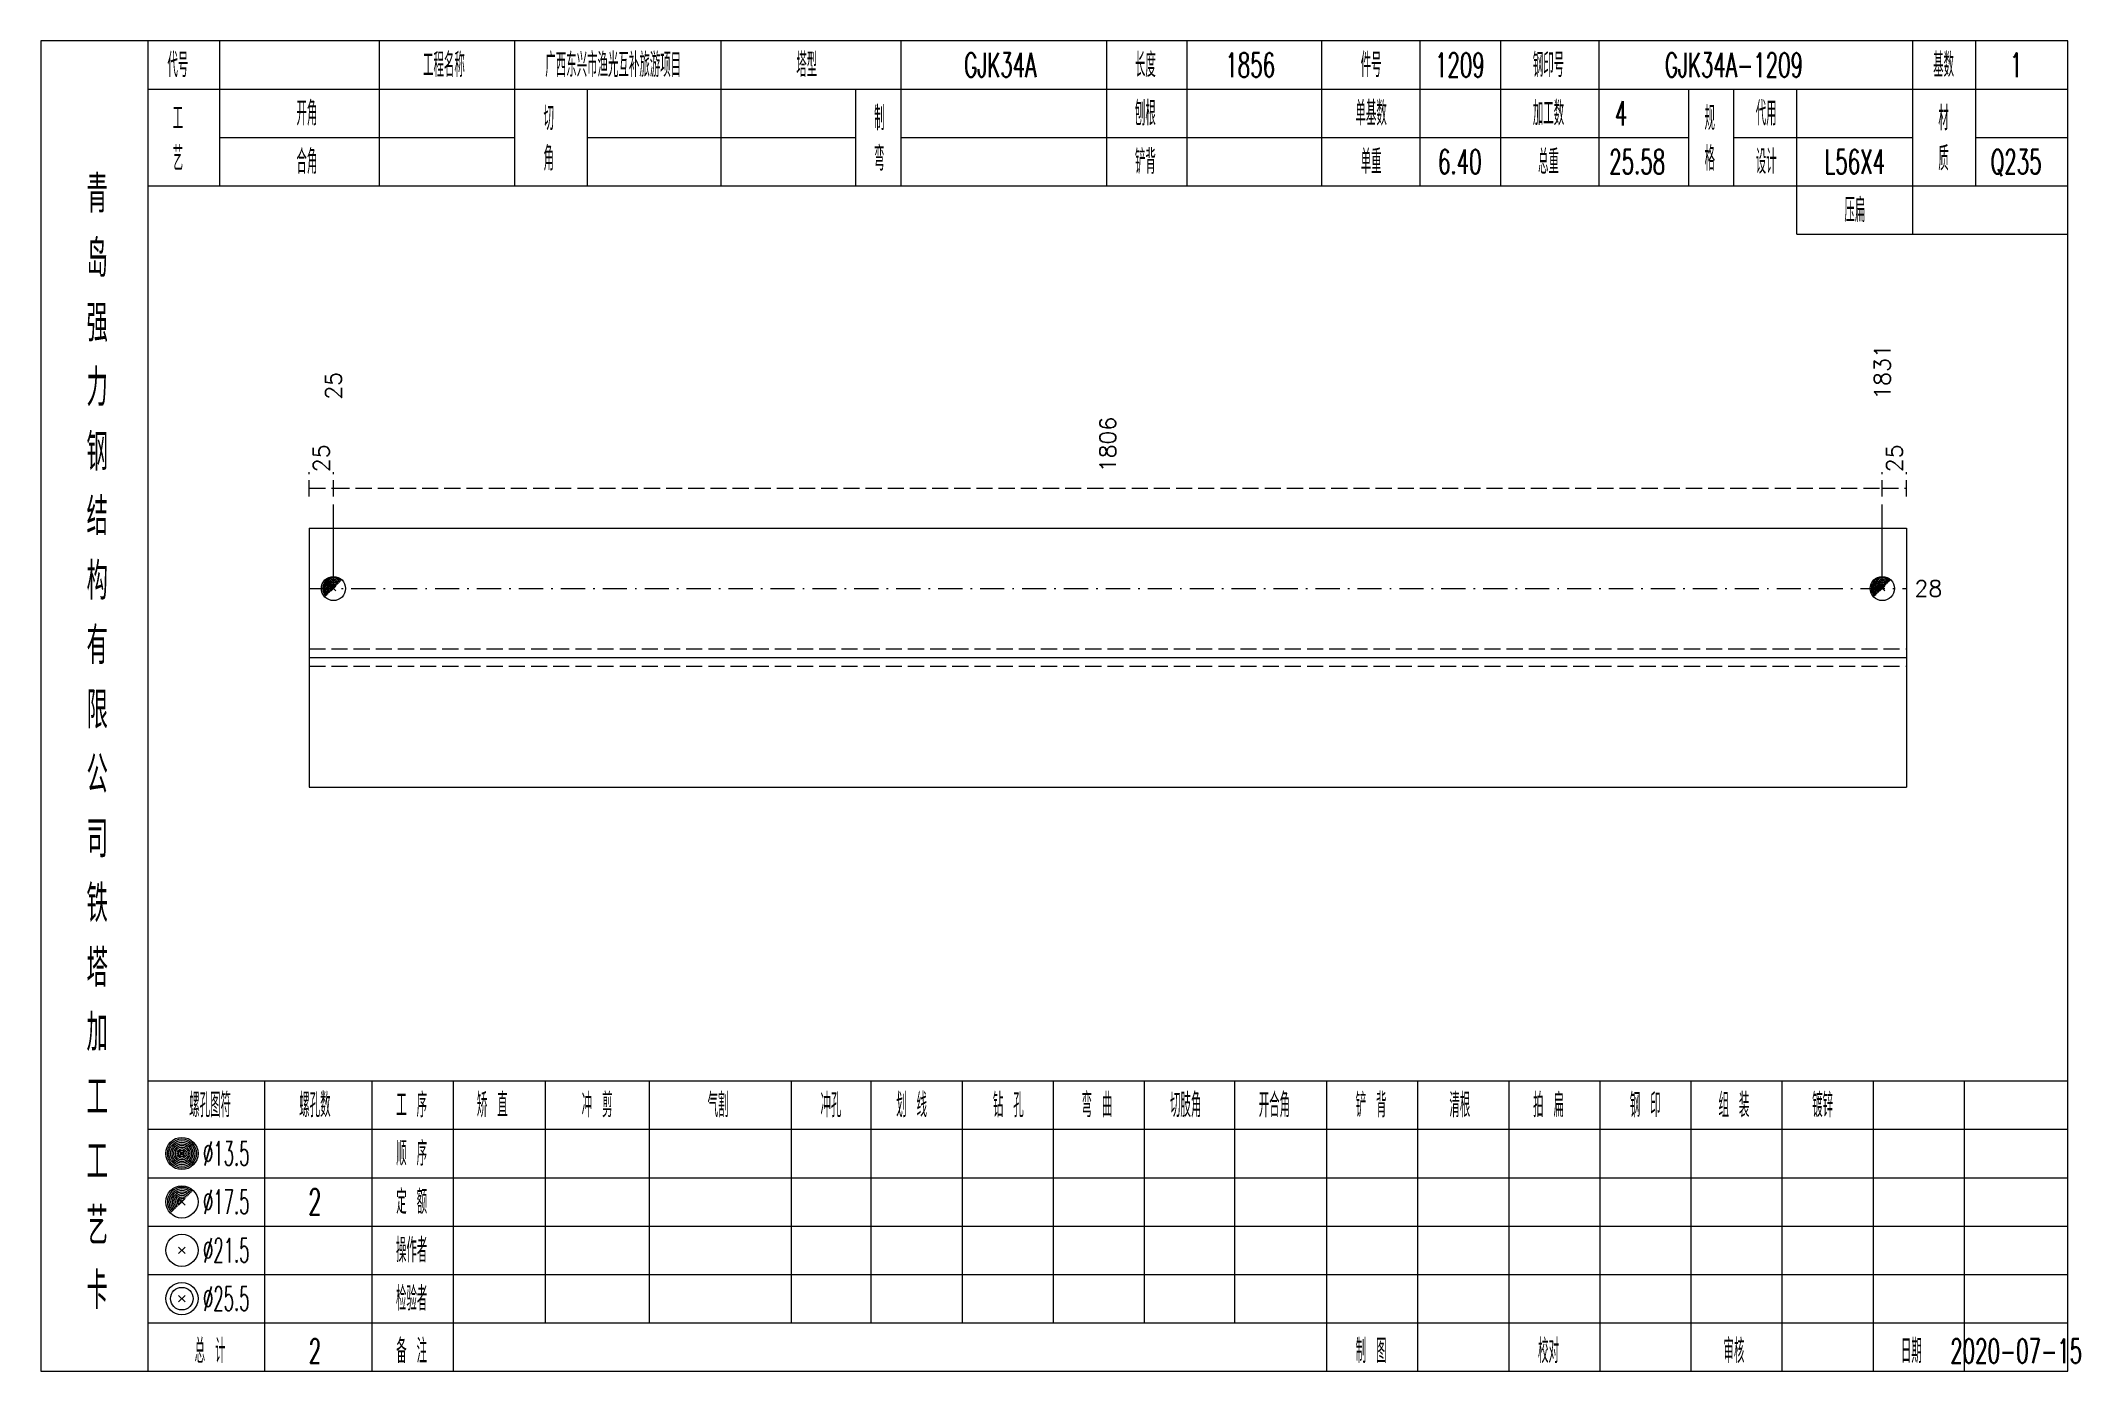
# Model space of a CAD drawing. Extents: x 0 to 2606, y -377 to 6479.
# Drawn here: x 261.4 to 514.3, y 1225 to 1390 of the extents above; entities that cross this region are included whole.
import ezdxf
from ezdxf.enums import TextEntityAlignment as Align

# ---------------------------------------------------------------- set-up
doc = ezdxf.new("R2010")
doc.units = 0
doc.header["$MEASUREMENT"] = 0
doc.linetypes.add('一点画线', pattern=[5.2, 3, -1, 0.2, -1])
doc.linetypes.add('虚线', pattern=[2.75, 2, -0.75])
doc.layers.get('0').update_dxf_attribs({"linetype": 'CONTINUOUS', "lineweight": 25})
doc.layers.add('1', color=7, linetype='CONTINUOUS', lineweight=25)
doc.layers.add('4', color=7, linetype='CONTINUOUS', lineweight=25)
doc.styles.get("Standard").update_dxf_attribs({"font": 'simplex.shx', "width": 0.7, "height": 3, "bigfont": 'gbhzfs.shx'})

msp = doc.modelspace()

# ---------------------------------------------------------------- texts
at = {"color": 7, "linetype": 'Continuous', "lineweight": 13}
for s, p in [('1831', (489.8, 1345.5)), ('25', (297.7, 1345.5))]:
    msp.add_text(s, height=2, rotation=90, dxfattribs=at).set_placement(p, align=Align.MIDDLE_LEFT)
at = {"color": 8, "linetype": 'Continuous', "lineweight": 9}
for s, p in [('1806', (393.75, 1336.5)), ('25', (296.2, 1336.5)), ('25', (491.3, 1336.5))]:
    msp.add_text(s, height=2, rotation=90, dxfattribs=at).set_placement(p, align=Align.MIDDLE_LEFT)
at = {"color": 7, "linetype": 'Continuous', "lineweight": 13}
msp.add_text('28', height=2, dxfattribs=at).set_placement((493.8, 1322.07), align=Align.MIDDLE_LEFT)
at = {"layer": '4', "color": 1, "linetype": 'Continuous', "lineweight": 13}
for s, height, width, p in [('代号', 3, 0.6, (278.4, 1387)), ('工程名称', 3, 0.6, (311.4, 1387)), ('广西东兴市渔光互补旅游项目', 3, 0.6, (332.4, 1387)), ('塔型', 3, 0.6, (356.4, 1387)), ('长度', 3, 0.6, (398.4, 1387)), ('件号', 3, 0.6, (426.4, 1387)), ('钢印号', 3, 0.6, (448.4, 1387)), ('基数', 3, 0.6, (497.4, 1387)), ('GJK34A', 3, 0.6, (380.4, 1387)), ('1856', 3, 0.6, (411.4, 1387)), ('1209', 3, 0.6, (437.4, 1387)), ('GJK34A-1209', 3, 0.6, (471.4, 1387)), ('1', 3, 0.6, (506.4, 1387)), ('工', 3, 0.6, (278.4, 1380.4)), ('开角', 3, 0.6, (294.4, 1381)), ('切', 3, 0.6, (324.4, 1380.4)), ('制', 3, 0.6, (365.4, 1380.4)), ('刨根', 3, 0.6, (398.4, 1381)), ('单基数', 3, 0.6, (426.4, 1381)), ('加工数', 3, 0.6, (448.4, 1381)), ('4', 3, 0.6, (457.4, 1381)), ('规', 3, 0.6, (468.4, 1380.4)), ('代用', 3, 0.6, (475.4, 1381)), ('材', 3, 0.6, (497.4, 1380.4)), ('艺', 3, 0.6, (278.4, 1375.4)), ('合角', 3, 0.6, (294.4, 1375)), ('角', 3, 0.6, (324.4, 1375.4)), ('弯', 3, 0.6, (365.4, 1375.4)), ('铲背', 3, 0.6, (398.4, 1375)), ('单重', 3, 0.6, (426.4, 1375)), ('6.40', 3, 0.6, (437.4, 1375)), ('总重', 3, 0.6, (448.4, 1375)), ('25.58', 3, 0.6, (459.4, 1375)), ('格', 3, 0.6, (468.4, 1375.4)), ('设计', 3, 0.6, (475.4, 1375)), ('L56X4', 3, 0.6, (486.4, 1375)), ('质', 3, 0.6, (497.4, 1375.4)), ('Q235', 3, 0.6, (506.4, 1375)), ('青', 4.6, 0.8, (268.4, 1371)), ('压扁', 3, 0.6, (486.4, 1369)), ('岛', 4.6, 0.8, (268.4, 1363)), ('强', 4.6, 0.8, (268.4, 1355)), ('力', 4.6, 0.8, (268.4, 1347)), ('钢', 4.6, 0.8, (268.4, 1339)), ('结', 4.6, 0.8, (268.4, 1331)), ('构', 4.6, 0.8, (268.4, 1323)), ('有', 4.6, 0.8, (268.4, 1315)), ('限', 4.6, 0.8, (268.4, 1307)), ('公', 4.6, 0.8, (268.4, 1299)), ('司', 4.6, 0.8, (268.4, 1291)), ('铁', 4.6, 0.8, (268.4, 1283)), ('塔', 4.6, 0.8, (268.4, 1275)), ('加', 4.6, 0.8, (268.4, 1267)), ('工', 4.6, 0.8, (268.4, 1259)), ('螺孔图符', 3, 0.6, (282.4, 1258)), ('螺孔数', 3, 0.6, (295.4, 1258)), ('工 序', 3, 0.6, (307.4, 1258)), ('矫 直', 3, 0.6, (317.4, 1258)), ('冲 剪', 3, 0.6, (330.4, 1258)), ('气割', 3, 0.6, (345.4, 1258)), ('冲孔', 3, 0.6, (359.4, 1258)), ('划 线', 3, 0.6, (369.4, 1258)), ('钻 孔', 3, 0.6, (381.4, 1258)), ('弯 曲', 3, 0.6, (392.4, 1258)), ('切肢角', 3, 0.6, (403.4, 1258)), ('开合角', 3, 0.6, (414.4, 1258)), ('铲 背', 3, 0.6, (426.4, 1258)), ('清根', 3, 0.6, (437.4, 1258)), ('拍 扁', 3, 0.6, (448.4, 1258)), ('钢 印', 3, 0.6, (460.4, 1258)), ('组 装', 3, 0.6, (471.4, 1258)), ('镀锌', 3, 0.6, (482.4, 1258)), ('工', 4.6, 0.8, (268.4, 1251)), ('%%C13.5', 3, 0.5, (284.4, 1252)), ('顺 序', 3, 0.6, (307.4, 1252)), ('%%C17.5', 3, 0.5, (284.4, 1246)), ('2', 3.2, 0.6, (295.4, 1246)), ('定 额', 3, 0.6, (307.4, 1246)), ('艺', 4.6, 0.8, (268.4, 1243)), ('%%C21.5', 3, 0.5, (284.4, 1240)), ('操作者', 3, 0.6, (307.4, 1240)), ('卡', 4.6, 0.8, (268.4, 1235)), ('%%C25.5', 3, 0.5, (284.4, 1234)), ('检验者', 3, 0.6, (307.4, 1234)), ('备 注', 3, 0.6, (307.4, 1227.5)), ('校对', 3, 0.6, (448.4, 1227.5)), ('审核', 3, 0.6, (471.4, 1227.5)), ('总 计', 3, 0.6, (282.4, 1227.5)), ('2', 3, 0.6, (295.4, 1227.5)), ('制 图', 3, 0.6, (426.4, 1227.5)), ('日期', 3, 0.6, (493.4, 1227.5)), ('2020-07-15', 3, 0.6, (506.4, 1227.5))]:
    msp.add_text(s, height=height, dxfattribs=dict(at, width=width)).set_placement(p, align=Align.MIDDLE_CENTER)

# ---------------------------------------------------------------- linework, layer by layer
at = {"color": 8, "linetype": '虚线', "lineweight": 9}
for p, q in [((294.7, 1333.5), (294.7, 1336.5)), ((297.7, 1333.5), (297.7, 1336.5)), ((297.7, 1333.5), (297.7, 1336.5)), ((489.8, 1333.5), (489.8, 1336.5)), ((489.8, 1333.5), (489.8, 1336.5)), ((492.8, 1333.5), (492.8, 1336.5)), ((294.7, 1334.5), (297.7, 1334.5)), ((297.7, 1334.5), (489.8, 1334.5)), ((489.8, 1334.5), (492.8, 1334.5))]:
    msp.add_line(p, q, dxfattribs=at)
at = {"color": 7, "linetype": 'Continuous', "lineweight": 13}
for p, q in [((297.7, 1322.07), (297.7, 1332.5)), ((489.8, 1322.07), (489.8, 1332.5))]:
    msp.add_line(p, q, dxfattribs=at)
at = {"color": 7, "linetype": 'Continuous', "lineweight": 18}
for p, q in [((294.7, 1329.57), (294.7, 1297.43)), ((294.7, 1329.57), (492.8, 1329.57)), ((492.8, 1329.57), (492.8, 1297.43)), ((294.7, 1313.5), (492.8, 1313.5))]:
    msp.add_line(p, q, dxfattribs=at)
at = {"color": 3, "linetype": '一点画线', "lineweight": 13}
msp.add_line((294.7, 1322.07), (492.8, 1322.07), dxfattribs=at)
at = {"color": 7, "linetype": 'Continuous', "lineweight": 0}
for p, q in [((297.4, 1321.77), (298, 1322.37)), ((297.4, 1322.37), (298, 1321.77)), ((489.5, 1321.77), (490.1, 1322.37)), ((489.5, 1322.37), (490.1, 1321.77))]:
    msp.add_line(p, q, dxfattribs=at)
at = {"color": 1, "linetype": '虚线', "lineweight": 18}
for p, q in [((294.7, 1314.57), (492.8, 1314.57)), ((294.7, 1312.43), (492.8, 1312.43))]:
    msp.add_line(p, q, dxfattribs=at)
at = {"color": 7, "linetype": 'Continuous', "lineweight": 13}
for centre in [(297.7, 1322.07), (489.8, 1322.07)]:
    msp.add_circle(centre, 1.5, dxfattribs=at)
for centre, radius in [((297.7, 1322.07), 1.35), ((297.7, 1322.07), 1.2), ((297.7, 1322.07), 1.05), ((297.7, 1322.07), 0.9), ((489.8, 1322.07), 1.35), ((489.8, 1322.07), 1.2), ((489.8, 1322.07), 1.05), ((489.8, 1322.07), 0.9), ((297.7, 1322.07), 0.75), ((297.7, 1322.07), 0.6), ((297.7, 1322.07), 0.45), ((297.7, 1322.07), 0.3), ((297.7, 1322.07), 0.15), ((489.8, 1322.07), 0.75), ((489.8, 1322.07), 0.6), ((489.8, 1322.07), 0.45), ((489.8, 1322.07), 0.3), ((489.8, 1322.07), 0.15)]:
    msp.add_arc(centre, radius, 45, 225, dxfattribs=at)
at = {"layer": '1', "color": 7, "linetype": 'Continuous', "lineweight": 18}
msp.add_line((294.7, 1297.43), (492.8, 1297.43), dxfattribs=at)
at = {"layer": '4', "color": 1, "linetype": 'Continuous', "lineweight": 18}
for p, q in [((274.7, 1225), (274.7, 1390)), ((283.6, 1372), (283.6, 1390)), ((303.4, 1372), (303.4, 1390)), ((320.2, 1372), (320.2, 1390)), ((345.8, 1372), (345.8, 1390)), ((368.1, 1372), (368.1, 1390)), ((393.6, 1372), (393.6, 1390)), ((403.6, 1372), (403.6, 1390)), ((420.3, 1372), (420.3, 1390)), ((432.5, 1372), (432.5, 1390)), ((442.5, 1372), (442.5, 1390)), ((454.7, 1372), (454.7, 1390)), ((493.6, 1366), (493.6, 1390)), ((501.4, 1372), (501.4, 1390)), ((274.7, 1384), (512.8, 1384)), ((329.2, 1372), (329.2, 1384)), ((362.5, 1372), (362.5, 1384)), ((465.8, 1372), (465.8, 1384)), ((471.4, 1372), (471.4, 1384)), ((479.2, 1366), (479.2, 1384)), ((283.6, 1378), (320.2, 1378)), ((329.2, 1378), (362.5, 1378)), ((368.1, 1378), (465.8, 1378)), ((471.4, 1378), (493.6, 1378)), ((501.4, 1378), (512.8, 1378)), ((274.7, 1372), (512.8, 1372)), ((479.2, 1366), (512.8, 1366)), ((274.7, 1261), (512.8, 1261)), ((289.2, 1225), (289.2, 1261)), ((302.5, 1225), (302.5, 1261)), ((312.6, 1225), (312.6, 1261)), ((324, 1231), (324, 1261)), ((336.9, 1231), (336.9, 1261)), ((354.5, 1231), (354.5, 1261)), ((364.4, 1231), (364.4, 1261)), ((375.7, 1231), (375.7, 1261)), ((387, 1231), (387, 1261)), ((398.3, 1231), (398.3, 1261)), ((409.5, 1231), (409.5, 1261)), ((420.9, 1231), (420.9, 1261)), ((432.2, 1231), (432.2, 1261)), ((443.5, 1231), (443.5, 1261)), ((454.8, 1231), (454.8, 1261)), ((466.1, 1231), (466.1, 1261)), ((477.4, 1231), (477.4, 1261)), ((488.7, 1231), (488.7, 1261)), ((500, 1231), (500, 1261)), ((274.7, 1255), (512.8, 1255)), ((274.7, 1249), (512.8, 1249)), ((274.7, 1243), (512.8, 1243)), ((274.7, 1237), (512.8, 1237)), ((274.7, 1231), (512.8, 1231)), ((420.9, 1225), (420.9, 1231)), ((432.2, 1225), (432.2, 1231)), ((443.5, 1225), (443.5, 1231)), ((454.8, 1225), (454.8, 1231)), ((466.1, 1225), (466.1, 1231)), ((477.4, 1225), (477.4, 1231)), ((488.7, 1225), (488.7, 1231)), ((500, 1225), (500, 1231))]:
    msp.add_line(p, q, dxfattribs=at)
at = {"layer": '4', "color": 7, "linetype": 'Continuous', "lineweight": 13}
for p, q in [((278.7, 1251.8), (279.1, 1252.2)), ((279.1, 1251.8), (278.7, 1252.2)), ((278.5, 1239.6), (279.3, 1240.4)), ((279.3, 1239.6), (278.5, 1240.4)), ((278.5, 1233.6), (279.3, 1234.4)), ((279.3, 1233.6), (278.5, 1234.4))]:
    msp.add_line(p, q, dxfattribs=at)
at = {"layer": '4', "color": 7, "linetype": 'Continuous', "lineweight": 0}
for p, q in [((278.5, 1245.6), (279.3, 1246.4)), ((278.5, 1246.4), (279.3, 1245.6))]:
    msp.add_line(p, q, dxfattribs=at)
at = {"layer": '4', "color": 1, "linetype": 'Continuous', "lineweight": 18}
msp.add_lwpolyline([(261.4, 1390), (261.4, 1225), (512.8, 1225), (512.8, 1390)], close=True, dxfattribs=at)
at = {"layer": '4', "color": 7, "linetype": 'Continuous', "lineweight": 13}
for centre, radius in [((278.9, 1252), 2), ((278.9, 1252), 1.8), ((278.9, 1252), 1.6), ((278.9, 1252), 1.4), ((278.9, 1252), 1.2), ((278.9, 1252), 1), ((278.9, 1252), 0.8), ((278.9, 1252), 0.6), ((278.9, 1252), 0.4), ((278.9, 1252), 0.2), ((278.9, 1246), 2), ((278.9, 1240), 2), ((278.9, 1234), 2), ((278.9, 1234), 1.4)]:
    msp.add_circle(centre, radius, dxfattribs=at)
for radius in [1.8, 1.6, 1.4, 1.2, 1, 0.8, 0.6, 0.4, 0.2]:
    msp.add_arc((278.9, 1246), radius, 45, 225, dxfattribs=at)

msp.set_redraw_order([(e.dxf.handle, doc.entitydb.next_handle()) for e in msp.query("TEXT MTEXT ATTDEF DIMENSION ARC_DIMENSION")])  # texts and dimensions are drawn at this point

doc.saveas('drawing.dxf')
